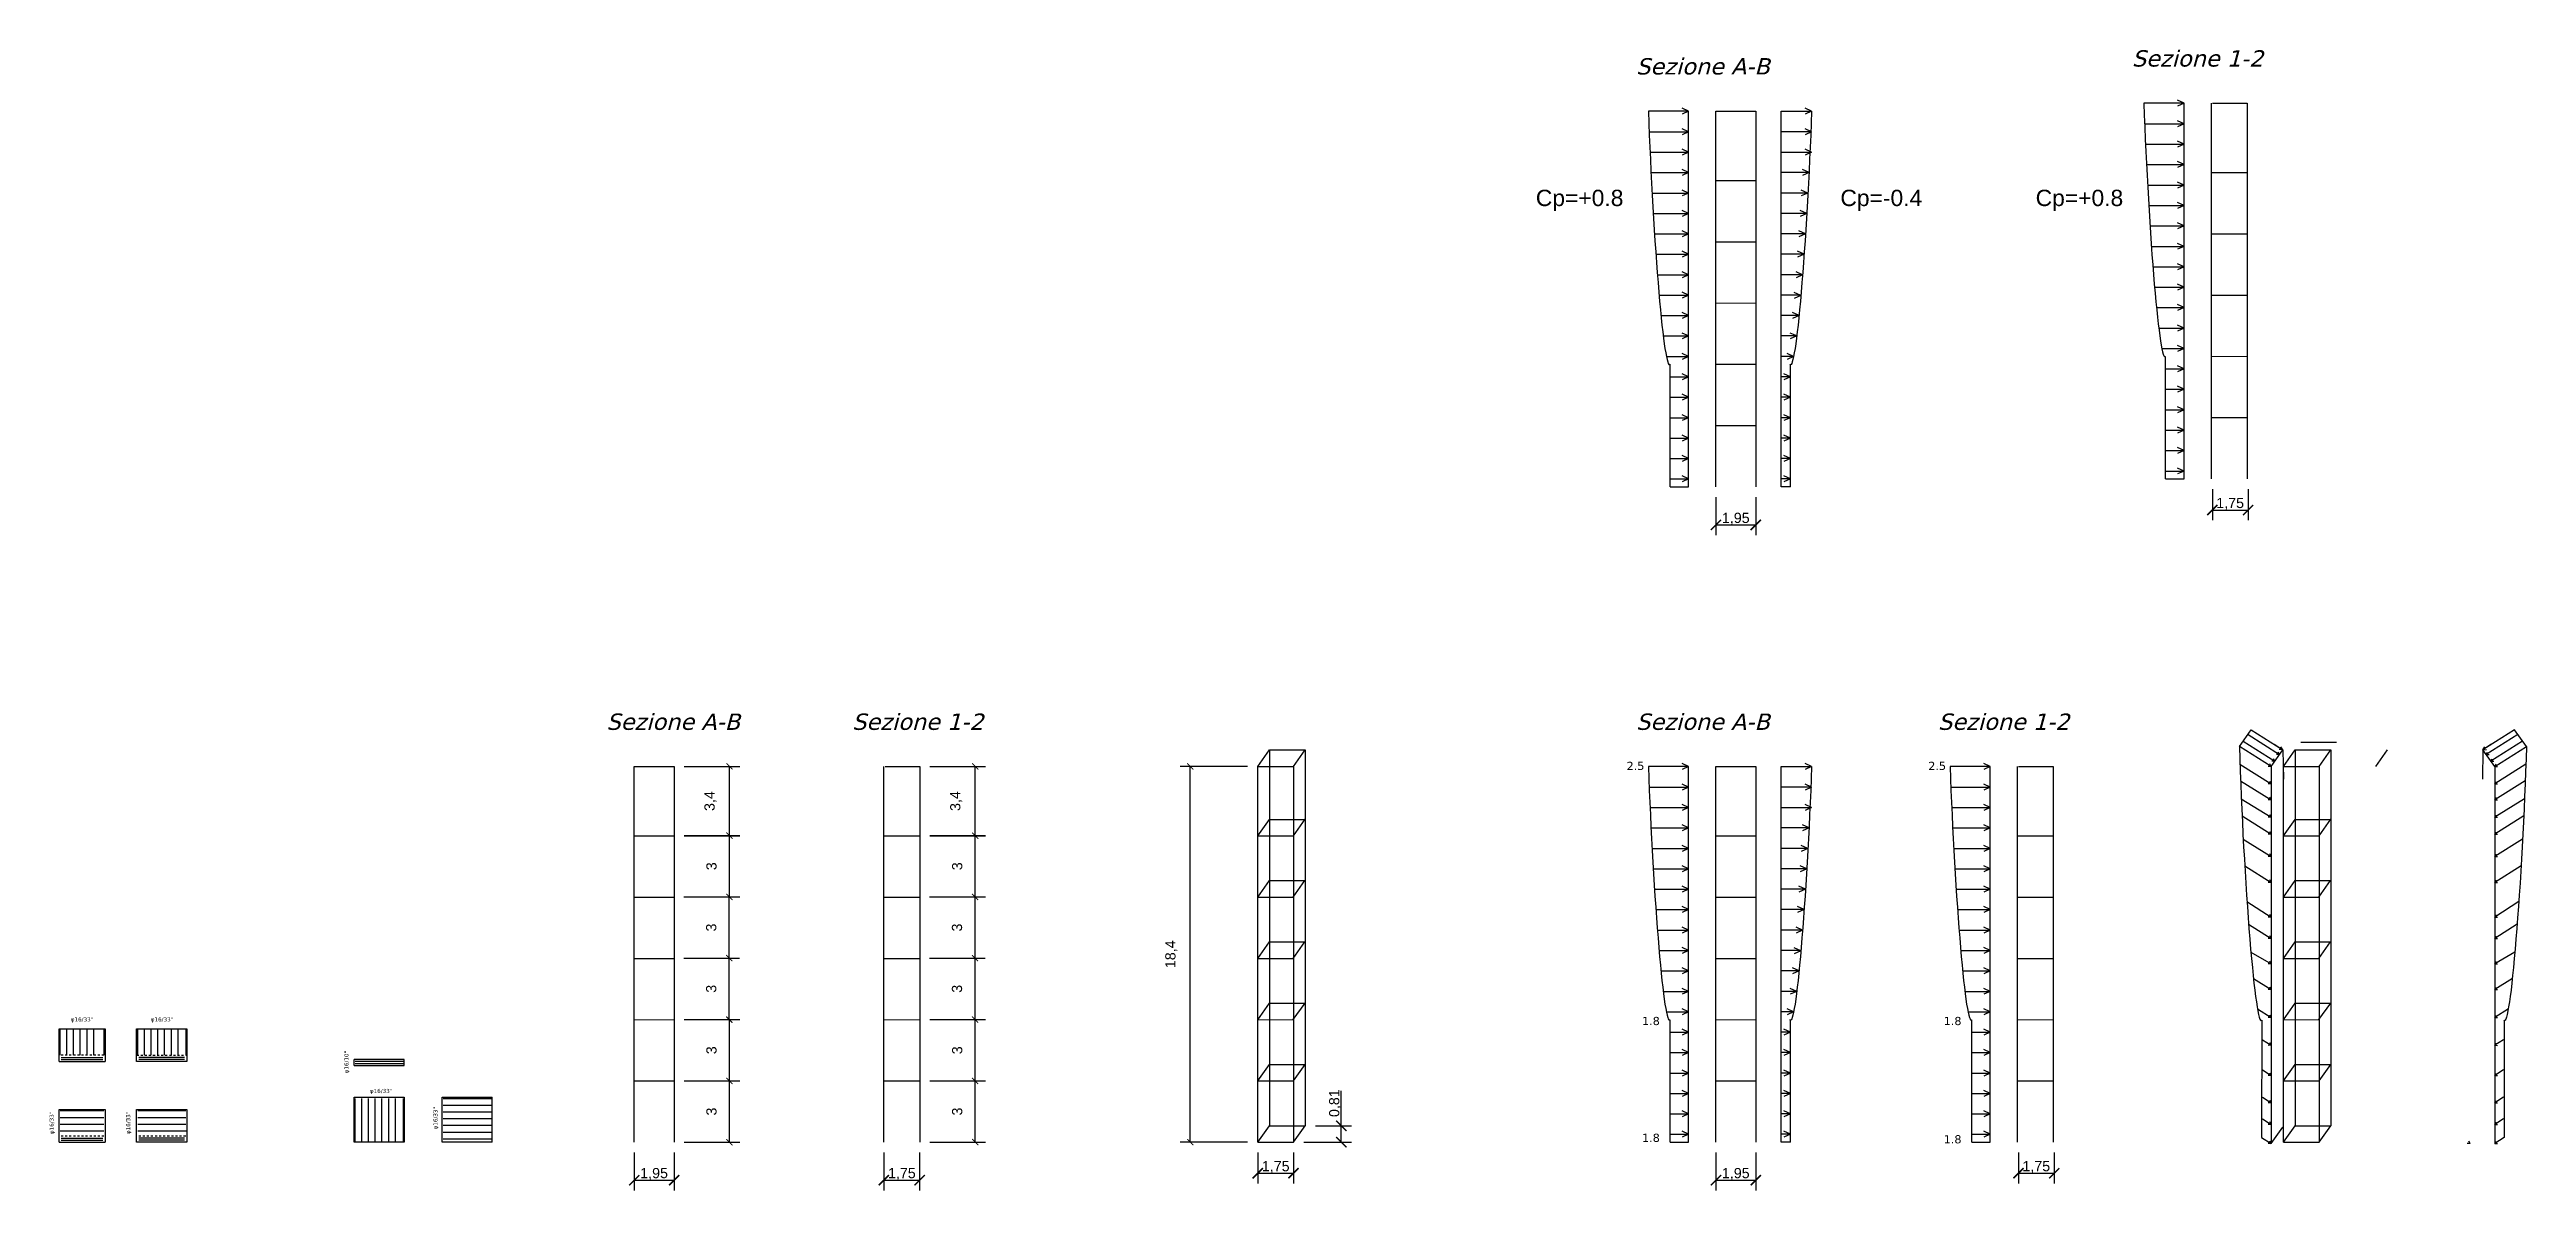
# Model space of a CAD drawing. Header units: millimetres. Extents: x 1316 to 1438, y 1296 to 1352.
import ezdxf

# ---------------------------------------------------------------- set-up
doc = ezdxf.new("R2010")
doc.units = ezdxf.units.MM
doc.linetypes.add('PUNTO', pattern=[6.35, 0, -6.35])
doc.layers.add('fi12', color=7, linetype='Continuous', lineweight=30)
doc.styles.get("Standard").update_dxf_attribs({"font": 'arial.ttf'})
doc.dimstyles.new('ISO-25', dxfattribs={"dimtxt": 2.5, "dimasz": 2.5, "dimexe": 1.25, "dimexo": 0.625, "dimtad": 1, "dimtxsty": 'Standard', "dimcen": 2.5, "dimadec": 0, "dimazin": 0, "dimtfac": 1, "dimtmove": 0, "dimatfit": 3, "dimfxl": 1, "dimarcsym": 0})

msp = doc.modelspace()

# ---------------------------------------------------------------- texts
at = {"lineweight": -2, "attachment_point": 1}
for s, insert, char_height, width in [('{\\fVerdana|b0|i1|c0|p34;Sezione A-B}', (1393.92, 1351.465), 0.8, 6.82084), ('{\\fVerdana|b0|i1|c0|p34;Sezione 1-2}', (1418.188, 1351.853), 0.8, 6.82084), ('Cp=+0.8', (1389.013, 1345.022), 0.8, 3.47246), ('Cp=-0.4', (1403.921, 1345.022), 0.8, 3.47246), ('Cp=+0.8', (1413.479, 1345.022), 0.8, 3.47246), ('{\\fVerdana|b0|i1|c0|p34;Sezione A-B}', (1343.515, 1319.377), 0.8, 6.82084), ('{\\fVerdana|b0|i1|c0|p34;Sezione 1-2}', (1355.544, 1319.377), 0.8, 6.61095), ('{\\fVerdana|b0|i1|c0|p34;Sezione A-B}', (1393.92, 1319.377), 0.8, 6.82084), ('{\\fVerdana|b0|i1|c0|p34;Sezione 1-2}', (1408.698, 1319.377), 0.8, 6.82084), ('{\\fVerdana|b0|i0|c0|p34;2.5}', (1393.455, 1317.014), 0.4, 1.07957), ('{\\fVerdana|b0|i0|c0|p34;2.5}', (1408.222, 1317.014), 0.4, 1.07957), ('{\\fVerdana|b0|i0|c0|p34;1.8}', (1394.21, 1304.523), 0.4, 1.07957), ('{\\fVerdana|b0|i0|c0|p34;1.8}', (1408.977, 1304.523), 0.4, 1.07957), ('{\\fVerdana|b0|i0|c0|p34;1.8}', (1394.21, 1298.804), 0.4, 1.07957), ('{\\fVerdana|b0|i0|c0|p34;1.8}', (1408.977, 1298.732), 0.4, 1.07957)]:
    msp.add_mtext(s, dxfattribs=dict(at, insert=insert, char_height=char_height, width=width))
at = {"lineweight": 100, "char_height": 0.2, "width": 1.58766, "attachment_point": 1}
for insert in [(1317.299, 1304.503), (1321.215, 1304.503), (1331.939, 1300.999)]:
    msp.add_mtext('{\\fVerdana|b0|i0|c0|p34;φ16/33"}', dxfattribs=dict(at, insert=insert))
at = {"lineweight": 100, "char_height": 0.2, "width": 1.58766, "attachment_point": 1, "rotation": 90}
for s, insert in [('{\\fVerdana|b0|i0|c0|p34;φ16/10"}', (1330.689, 1301.761)), ('{\\fVerdana|b0|i0|c0|p34;φ16/33"}', (1316.26, 1298.784)), ('{\\fVerdana|b0|i0|c0|p34;φ16/33"}', (1320.007, 1298.784)), ('{\\fVerdana|b0|i0|c0|p34;φ16/33"}', (1335.046, 1299.018))]:
    msp.add_mtext(s, dxfattribs=dict(at, insert=insert))

# ---------------------------------------------------------------- blocks, each defined once
blk = doc.blocks.new('_ArchTick')
at = {"color": 0, "linetype": 'ByBlock', "lineweight": -2, "const_width": 0.15}
blk.add_lwpolyline([(-0.5, -0.5), (0.5, 0.5)], dxfattribs=at)
blk = doc.blocks.new('*D1')
at = {"color": 0, "lineweight": -2}
for p, q in [((1347.32, 1301.39), (1350.04, 1301.39)), ((1349.54, 1298.39), (1349.54, 1301.39)), ((1347.33, 1298.39), (1350.04, 1298.39))]:
    blk.add_line(p, q, dxfattribs=at)
at = {"layer": 'Defpoints', "color": 0, "lineweight": -2}
for p in [(1346.82, 1301.39), (1349.54, 1301.39), (1346.83, 1298.39)]:
    blk.add_point(p, dxfattribs=at)
at = {"color": 0, "lineweight": -2, "xscale": 0.3, "yscale": 0.3, "zscale": 0.3}
for p, rotation in [((1349.54, 1301.39), 90), ((1349.54, 1298.39), 270)]:
    blk.add_blockref('_ArchTick', p, dxfattribs=dict(at, rotation=rotation))
at = {"color": 0, "insert": (1348.66, 1299.89), "char_height": 0.5, "attachment_point": 5, "rotation": 90}
blk.add_mtext('3', dxfattribs=at)
blk = doc.blocks.new('*D3')
at = {"color": 0, "lineweight": -2}
for p, q in [((1347.32, 1304.39), (1350.04, 1304.39)), ((1349.54, 1301.39), (1349.54, 1304.39)), ((1347.33, 1301.39), (1350.04, 1301.39))]:
    blk.add_line(p, q, dxfattribs=at)
at = {"layer": 'Defpoints', "color": 0, "lineweight": -2}
for p in [(1346.82, 1304.39), (1349.54, 1304.39), (1346.83, 1301.39)]:
    blk.add_point(p, dxfattribs=at)
at = {"color": 0, "lineweight": -2, "xscale": 0.3, "yscale": 0.3, "zscale": 0.3}
for p, rotation in [((1349.54, 1304.39), 90), ((1349.54, 1301.39), 270)]:
    blk.add_blockref('_ArchTick', p, dxfattribs=dict(at, rotation=rotation))
at = {"color": 0, "insert": (1348.66, 1302.89), "char_height": 0.5, "attachment_point": 5, "rotation": 90}
blk.add_mtext('3', dxfattribs=at)
blk = doc.blocks.new('*D5')
at = {"color": 0, "lineweight": -2}
for p, q in [((1347.31, 1307.4), (1350.03, 1307.4)), ((1349.53, 1304.39), (1349.53, 1307.4)), ((1347.32, 1304.39), (1350.03, 1304.39))]:
    blk.add_line(p, q, dxfattribs=at)
at = {"layer": 'Defpoints', "color": 0, "lineweight": -2}
for p in [(1346.81, 1307.4), (1349.53, 1307.4), (1346.82, 1304.39)]:
    blk.add_point(p, dxfattribs=at)
at = {"color": 0, "lineweight": -2, "xscale": 0.3, "yscale": 0.3, "zscale": 0.3}
for p, rotation in [((1349.53, 1307.4), 90), ((1349.53, 1304.39), 270)]:
    blk.add_blockref('_ArchTick', p, dxfattribs=dict(at, rotation=rotation))
at = {"color": 0, "insert": (1348.65, 1305.9), "char_height": 0.5, "attachment_point": 5, "rotation": 90}
blk.add_mtext('3', dxfattribs=at)
blk = doc.blocks.new('*D6')
at = {"color": 0, "lineweight": -2}
for p, q in [((1347.31, 1310.4), (1350.03, 1310.4)), ((1349.53, 1307.4), (1349.53, 1310.4)), ((1347.31, 1307.4), (1350.03, 1307.4))]:
    blk.add_line(p, q, dxfattribs=at)
at = {"layer": 'Defpoints', "color": 0, "lineweight": -2}
for p in [(1346.81, 1310.4), (1349.53, 1310.4), (1346.81, 1307.4)]:
    blk.add_point(p, dxfattribs=at)
at = {"color": 0, "lineweight": -2, "xscale": 0.3, "yscale": 0.3, "zscale": 0.3}
for p, rotation in [((1349.53, 1310.4), 90), ((1349.53, 1307.4), 270)]:
    blk.add_blockref('_ArchTick', p, dxfattribs=dict(at, rotation=rotation))
at = {"color": 0, "insert": (1348.65, 1308.9), "char_height": 0.5, "attachment_point": 5, "rotation": 90}
blk.add_mtext('3', dxfattribs=at)
blk = doc.blocks.new('*D8')
at = {"color": 0, "lineweight": -2}
for p, q in [((1347.32, 1313.4), (1350.04, 1313.4)), ((1349.54, 1310.4), (1349.54, 1313.4)), ((1347.33, 1310.4), (1350.04, 1310.4))]:
    blk.add_line(p, q, dxfattribs=at)
at = {"layer": 'Defpoints', "color": 0, "lineweight": -2}
for p in [(1346.82, 1313.4), (1349.54, 1313.4), (1346.83, 1310.4)]:
    blk.add_point(p, dxfattribs=at)
at = {"color": 0, "lineweight": -2, "xscale": 0.3, "yscale": 0.3, "zscale": 0.3}
for p, rotation in [((1349.54, 1313.4), 90), ((1349.54, 1310.4), 270)]:
    blk.add_blockref('_ArchTick', p, dxfattribs=dict(at, rotation=rotation))
at = {"color": 0, "insert": (1348.66, 1311.9), "char_height": 0.5, "attachment_point": 5, "rotation": 90}
blk.add_mtext('3', dxfattribs=at)
blk = doc.blocks.new('*D11')
at = {"color": 0, "lineweight": -2}
for p, q in [((1347.33, 1316.79), (1350.04, 1316.79)), ((1349.54, 1313.39), (1349.54, 1316.79)), ((1347.33, 1313.39), (1350.04, 1313.39))]:
    blk.add_line(p, q, dxfattribs=at)
at = {"layer": 'Defpoints', "color": 0, "lineweight": -2}
for p in [(1346.83, 1316.79), (1349.54, 1316.79), (1346.83, 1313.39)]:
    blk.add_point(p, dxfattribs=at)
at = {"color": 0, "lineweight": -2, "xscale": 0.3, "yscale": 0.3, "zscale": 0.3}
for p, rotation in [((1349.54, 1316.79), 90), ((1349.54, 1313.39), 270)]:
    blk.add_blockref('_ArchTick', p, dxfattribs=dict(at, rotation=rotation))
at = {"color": 0, "insert": (1348.61, 1315.09), "char_height": 0.5, "attachment_point": 5, "rotation": 90}
blk.add_mtext('3,4', dxfattribs=at)
blk = doc.blocks.new('*D12')
at = {"color": 0, "lineweight": -2}
for p, q in [((1344.88, 1297.89), (1344.88, 1296.03)), ((1346.83, 1297.89), (1346.83, 1296.03)), ((1344.88, 1296.53), (1346.83, 1296.53))]:
    blk.add_line(p, q, dxfattribs=at)
at = {"layer": 'Defpoints', "color": 0, "lineweight": -2}
for p in [(1344.88, 1298.39), (1346.83, 1298.39), (1346.83, 1296.53)]:
    blk.add_point(p, dxfattribs=at)
at = {"color": 0, "lineweight": -2, "xscale": 0.5, "yscale": 0.5, "zscale": 0.5, "rotation": 180}
blk.add_blockref('_ArchTick', (1344.88, 1296.53), dxfattribs=at)
at = {"color": 0, "lineweight": -2, "xscale": 0.5, "yscale": 0.5, "zscale": 0.5}
blk.add_blockref('_ArchTick', (1346.83, 1296.53), dxfattribs=at)
at = {"color": 0, "lineweight": -2, "insert": (1345.85, 1296.83), "char_height": 0.5, "attachment_point": 5}
blk.add_mtext('1,95', dxfattribs=at)
blk = doc.blocks.new('*D17')
at = {"color": 0, "lineweight": -2}
for p, q in [((1359.35, 1301.39), (1362.07, 1301.39)), ((1361.57, 1298.39), (1361.57, 1301.39)), ((1359.35, 1298.39), (1362.07, 1298.39))]:
    blk.add_line(p, q, dxfattribs=at)
at = {"layer": 'Defpoints', "color": 0, "lineweight": -2}
for p in [(1358.85, 1301.39), (1361.57, 1301.39), (1358.85, 1298.39)]:
    blk.add_point(p, dxfattribs=at)
at = {"color": 0, "lineweight": -2, "xscale": 0.3, "yscale": 0.3, "zscale": 0.3}
for p, rotation in [((1361.57, 1301.39), 90), ((1361.57, 1298.39), 270)]:
    blk.add_blockref('_ArchTick', p, dxfattribs=dict(at, rotation=rotation))
at = {"color": 0, "insert": (1360.69, 1299.89), "char_height": 0.5, "attachment_point": 5, "rotation": 90}
blk.add_mtext('3', dxfattribs=at)
blk = doc.blocks.new('*D13')
at = {"color": 0, "lineweight": -2}
for p, q in [((1359.35, 1304.39), (1362.07, 1304.39)), ((1361.57, 1301.39), (1361.57, 1304.39)), ((1359.35, 1301.39), (1362.07, 1301.39))]:
    blk.add_line(p, q, dxfattribs=at)
at = {"layer": 'Defpoints', "color": 0, "lineweight": -2}
for p in [(1358.85, 1304.39), (1361.57, 1304.39), (1358.85, 1301.39)]:
    blk.add_point(p, dxfattribs=at)
at = {"color": 0, "lineweight": -2, "xscale": 0.3, "yscale": 0.3, "zscale": 0.3}
for p, rotation in [((1361.57, 1304.39), 90), ((1361.57, 1301.39), 270)]:
    blk.add_blockref('_ArchTick', p, dxfattribs=dict(at, rotation=rotation))
at = {"color": 0, "insert": (1360.69, 1302.89), "char_height": 0.5, "attachment_point": 5, "rotation": 90}
blk.add_mtext('3', dxfattribs=at)
blk = doc.blocks.new('*D14')
at = {"color": 0, "lineweight": -2}
for p, q in [((1359.34, 1307.4), (1362.06, 1307.4)), ((1361.56, 1304.39), (1361.56, 1307.4)), ((1359.35, 1304.39), (1362.06, 1304.39))]:
    blk.add_line(p, q, dxfattribs=at)
at = {"layer": 'Defpoints', "color": 0, "lineweight": -2}
for p in [(1358.84, 1307.4), (1361.56, 1307.4), (1358.85, 1304.39)]:
    blk.add_point(p, dxfattribs=at)
at = {"color": 0, "lineweight": -2, "xscale": 0.3, "yscale": 0.3, "zscale": 0.3}
for p, rotation in [((1361.56, 1307.4), 90), ((1361.56, 1304.39), 270)]:
    blk.add_blockref('_ArchTick', p, dxfattribs=dict(at, rotation=rotation))
at = {"color": 0, "insert": (1360.68, 1305.9), "char_height": 0.5, "attachment_point": 5, "rotation": 90}
blk.add_mtext('3', dxfattribs=at)
blk = doc.blocks.new('*D15')
at = {"color": 0, "lineweight": -2}
for p, q in [((1359.34, 1310.4), (1362.06, 1310.4)), ((1361.56, 1307.4), (1361.56, 1310.4)), ((1359.34, 1307.4), (1362.06, 1307.4))]:
    blk.add_line(p, q, dxfattribs=at)
at = {"layer": 'Defpoints', "color": 0, "lineweight": -2}
for p in [(1358.84, 1310.4), (1361.56, 1310.4), (1358.84, 1307.4)]:
    blk.add_point(p, dxfattribs=at)
at = {"color": 0, "lineweight": -2, "xscale": 0.3, "yscale": 0.3, "zscale": 0.3}
for p, rotation in [((1361.56, 1310.4), 90), ((1361.56, 1307.4), 270)]:
    blk.add_blockref('_ArchTick', p, dxfattribs=dict(at, rotation=rotation))
at = {"color": 0, "insert": (1360.68, 1308.9), "char_height": 0.5, "attachment_point": 5, "rotation": 90}
blk.add_mtext('3', dxfattribs=at)
blk = doc.blocks.new('*D16')
at = {"color": 0, "lineweight": -2}
for p, q in [((1359.35, 1313.4), (1362.07, 1313.4)), ((1361.57, 1310.4), (1361.57, 1313.4)), ((1359.35, 1310.4), (1362.07, 1310.4))]:
    blk.add_line(p, q, dxfattribs=at)
at = {"layer": 'Defpoints', "color": 0, "lineweight": -2}
for p in [(1358.85, 1313.4), (1361.57, 1313.4), (1358.85, 1310.4)]:
    blk.add_point(p, dxfattribs=at)
at = {"color": 0, "lineweight": -2, "xscale": 0.3, "yscale": 0.3, "zscale": 0.3}
for p, rotation in [((1361.57, 1313.4), 90), ((1361.57, 1310.4), 270)]:
    blk.add_blockref('_ArchTick', p, dxfattribs=dict(at, rotation=rotation))
at = {"color": 0, "insert": (1360.69, 1311.9), "char_height": 0.5, "attachment_point": 5, "rotation": 90}
blk.add_mtext('3', dxfattribs=at)
blk = doc.blocks.new('*D19')
at = {"color": 0, "lineweight": -2}
for p, q in [((1359.35, 1316.79), (1362.07, 1316.79)), ((1361.57, 1313.39), (1361.57, 1316.79)), ((1359.35, 1313.39), (1362.07, 1313.39))]:
    blk.add_line(p, q, dxfattribs=at)
at = {"layer": 'Defpoints', "color": 0, "lineweight": -2}
for p in [(1358.85, 1316.79), (1361.57, 1316.79), (1358.85, 1313.39)]:
    blk.add_point(p, dxfattribs=at)
at = {"color": 0, "lineweight": -2, "xscale": 0.3, "yscale": 0.3, "zscale": 0.3}
for p, rotation in [((1361.57, 1316.79), 90), ((1361.57, 1313.39), 270)]:
    blk.add_blockref('_ArchTick', p, dxfattribs=dict(at, rotation=rotation))
at = {"color": 0, "insert": (1360.64, 1315.09), "char_height": 0.5, "attachment_point": 5, "rotation": 90}
blk.add_mtext('3,4', dxfattribs=at)
blk = doc.blocks.new('*D18')
at = {"color": 0, "lineweight": -2}
for p, q in [((1357.1, 1297.89), (1357.1, 1296.03)), ((1358.85, 1297.89), (1358.85, 1296.03)), ((1357.1, 1296.53), (1358.85, 1296.53))]:
    blk.add_line(p, q, dxfattribs=at)
at = {"layer": 'Defpoints', "color": 0, "lineweight": -2}
for p in [(1357.1, 1298.39), (1358.85, 1298.39), (1358.85, 1296.53)]:
    blk.add_point(p, dxfattribs=at)
at = {"color": 0, "lineweight": -2, "xscale": 0.5, "yscale": 0.5, "zscale": 0.5, "rotation": 180}
blk.add_blockref('_ArchTick', (1357.1, 1296.53), dxfattribs=at)
at = {"color": 0, "lineweight": -2, "xscale": 0.5, "yscale": 0.5, "zscale": 0.5}
blk.add_blockref('_ArchTick', (1358.85, 1296.53), dxfattribs=at)
at = {"color": 0, "lineweight": -2, "insert": (1357.98, 1296.83), "char_height": 0.5, "attachment_point": 5}
blk.add_mtext('1,75', dxfattribs=at)
blk = doc.blocks.new('*D21')
at = {"color": 0, "lineweight": -2}
for p, q in [((1374.9, 1316.79), (1371.6, 1316.79)), ((1372.1, 1298.39), (1372.1, 1316.79)), ((1374.9, 1298.39), (1371.6, 1298.39))]:
    blk.add_line(p, q, dxfattribs=at)
at = {"layer": 'Defpoints', "color": 0, "lineweight": -2}
for p in [(1372.1, 1316.79), (1375.4, 1316.79), (1375.4, 1298.39)]:
    blk.add_point(p, dxfattribs=at)
at = {"color": 0, "lineweight": -2, "xscale": 0.3, "yscale": 0.3, "zscale": 0.3}
for p, rotation in [((1372.1, 1316.79), 90), ((1372.1, 1298.39), 270)]:
    blk.add_blockref('_ArchTick', p, dxfattribs=dict(at, rotation=rotation))
at = {"color": 0, "insert": (1371.17, 1307.59), "char_height": 0.5, "attachment_point": 5, "rotation": 90}
blk.add_mtext('18,4', dxfattribs=at)
blk = doc.blocks.new('*D22')
at = {"color": 0, "lineweight": -2}
for p, q in [((1379.49, 1299.19), (1379.49, 1300.9)), ((1378.23, 1299.19), (1379.99, 1299.19)), ((1379.49, 1298.39), (1379.49, 1299.19)), ((1377.65, 1298.39), (1379.99, 1298.39))]:
    blk.add_line(p, q, dxfattribs=at)
at = {"layer": 'Defpoints', "color": 0, "lineweight": -2}
for p in [(1377.73, 1299.19), (1379.49, 1299.19), (1377.15, 1298.39)]:
    blk.add_point(p, dxfattribs=at)
at = {"color": 0, "lineweight": -2, "xscale": 0.5, "yscale": 0.5, "zscale": 0.5}
for p, rotation in [((1379.49, 1299.19), 90), ((1379.49, 1298.39), 270)]:
    blk.add_blockref('_ArchTick', p, dxfattribs=dict(at, rotation=rotation))
at = {"color": 0, "lineweight": -2, "insert": (1379.19, 1300.3), "char_height": 0.5, "attachment_point": 5, "rotation": 90}
blk.add_mtext('0,81', dxfattribs=at)
blk = doc.blocks.new('*D23')
at = {"color": 0, "lineweight": -2}
for p, q in [((1375.4, 1297.89), (1375.4, 1296.37)), ((1377.15, 1297.89), (1377.15, 1296.37)), ((1375.4, 1296.87), (1377.15, 1296.87))]:
    blk.add_line(p, q, dxfattribs=at)
at = {"layer": 'Defpoints', "color": 0, "lineweight": -2}
for p in [(1375.4, 1298.39), (1377.15, 1298.39), (1377.15, 1296.87)]:
    blk.add_point(p, dxfattribs=at)
at = {"color": 0, "lineweight": -2, "xscale": 0.5, "yscale": 0.5, "zscale": 0.5, "rotation": 180}
blk.add_blockref('_ArchTick', (1375.4, 1296.87), dxfattribs=at)
at = {"color": 0, "lineweight": -2, "xscale": 0.5, "yscale": 0.5, "zscale": 0.5}
blk.add_blockref('_ArchTick', (1377.15, 1296.87), dxfattribs=at)
at = {"color": 0, "lineweight": -2, "insert": (1376.28, 1297.17), "char_height": 0.5, "attachment_point": 5}
blk.add_mtext('1,75', dxfattribs=at)
blk = doc.blocks.new('*D24')
at = {"color": 0, "lineweight": -2}
for p, q in [((1397.83, 1297.89), (1397.83, 1296.03)), ((1399.78, 1297.89), (1399.78, 1296.03)), ((1397.83, 1296.53), (1399.78, 1296.53))]:
    blk.add_line(p, q, dxfattribs=at)
at = {"layer": 'Defpoints', "color": 0, "lineweight": -2}
for p in [(1397.83, 1298.39), (1399.78, 1298.39), (1399.78, 1296.53)]:
    blk.add_point(p, dxfattribs=at)
at = {"color": 0, "lineweight": -2, "xscale": 0.5, "yscale": 0.5, "zscale": 0.5, "rotation": 180}
blk.add_blockref('_ArchTick', (1397.83, 1296.53), dxfattribs=at)
at = {"color": 0, "lineweight": -2, "xscale": 0.5, "yscale": 0.5, "zscale": 0.5}
blk.add_blockref('_ArchTick', (1399.78, 1296.53), dxfattribs=at)
at = {"color": 0, "lineweight": -2, "insert": (1398.8, 1296.83), "char_height": 0.5, "attachment_point": 5}
blk.add_mtext('1,95', dxfattribs=at)
blk = doc.blocks.new('*D25')
at = {"color": 0, "lineweight": -2}
for p, q in [((1412.64, 1297.89), (1412.64, 1296.37)), ((1414.39, 1297.89), (1414.39, 1296.37)), ((1412.64, 1296.87), (1414.39, 1296.87))]:
    blk.add_line(p, q, dxfattribs=at)
at = {"layer": 'Defpoints', "color": 0, "lineweight": -2}
for p in [(1412.64, 1298.39), (1414.39, 1298.39), (1414.39, 1296.87)]:
    blk.add_point(p, dxfattribs=at)
at = {"color": 0, "lineweight": -2, "xscale": 0.5, "yscale": 0.5, "zscale": 0.5, "rotation": 180}
blk.add_blockref('_ArchTick', (1412.64, 1296.87), dxfattribs=at)
at = {"color": 0, "lineweight": -2, "xscale": 0.5, "yscale": 0.5, "zscale": 0.5}
blk.add_blockref('_ArchTick', (1414.39, 1296.87), dxfattribs=at)
at = {"color": 0, "lineweight": -2, "insert": (1413.51, 1297.17), "char_height": 0.5, "attachment_point": 5}
blk.add_mtext('1,75', dxfattribs=at)
blk = doc.blocks.new('*D26')
at = {"color": 0, "lineweight": -2}
for p, q in [((1397.83, 1329.97), (1397.83, 1328.11)), ((1399.78, 1329.97), (1399.78, 1328.11)), ((1397.83, 1328.61), (1399.78, 1328.61))]:
    blk.add_line(p, q, dxfattribs=at)
at = {"layer": 'Defpoints', "color": 0, "lineweight": -2}
for p in [(1397.83, 1330.47), (1399.78, 1330.47), (1399.78, 1328.61)]:
    blk.add_point(p, dxfattribs=at)
at = {"color": 0, "lineweight": -2, "xscale": 0.5, "yscale": 0.5, "zscale": 0.5, "rotation": 180}
blk.add_blockref('_ArchTick', (1397.83, 1328.61), dxfattribs=at)
at = {"color": 0, "lineweight": -2, "xscale": 0.5, "yscale": 0.5, "zscale": 0.5}
blk.add_blockref('_ArchTick', (1399.78, 1328.61), dxfattribs=at)
at = {"color": 0, "lineweight": -2, "insert": (1398.8, 1328.91), "char_height": 0.5, "attachment_point": 5}
blk.add_mtext('1,95', dxfattribs=at)
blk = doc.blocks.new('*D28')
at = {"color": 0, "lineweight": -2}
for p, q in [((1422.13, 1330.36), (1422.13, 1328.84)), ((1423.88, 1330.36), (1423.88, 1328.84)), ((1422.13, 1329.34), (1423.88, 1329.34))]:
    blk.add_line(p, q, dxfattribs=at)
at = {"layer": 'Defpoints', "color": 0, "lineweight": -2}
for p in [(1422.13, 1330.86), (1423.88, 1330.86), (1423.88, 1329.34)]:
    blk.add_point(p, dxfattribs=at)
at = {"color": 0, "lineweight": -2, "xscale": 0.5, "yscale": 0.5, "zscale": 0.5, "rotation": 180}
blk.add_blockref('_ArchTick', (1422.13, 1329.34), dxfattribs=at)
at = {"color": 0, "lineweight": -2, "xscale": 0.5, "yscale": 0.5, "zscale": 0.5}
blk.add_blockref('_ArchTick', (1423.88, 1329.34), dxfattribs=at)
at = {"color": 0, "lineweight": -2, "insert": (1423, 1329.64), "char_height": 0.5, "attachment_point": 5}
blk.add_mtext('1,75', dxfattribs=at)

# ---------------------------------------------------------------- dimensions: what is measured, and where the dimension line sits
at = {"lineweight": -2}
for base, p1, p2, picture, middle in [((1399.777, 1328.613), (1397.827, 1330.474), (1399.777, 1330.474), '*D26', (1398.802, 1328.914)), ((1423.876, 1329.344), (1422.126, 1330.862), (1423.876, 1330.862), '*D28', (1423.001, 1329.644)), ((1346.825, 1296.525), (1344.875, 1298.386), (1346.825, 1298.386), '*D12', (1345.85, 1296.826)), ((1358.854, 1296.525), (1357.104, 1298.386), (1358.854, 1298.386), '*D18', (1357.979, 1296.826)), ((1377.151, 1296.868), (1375.401, 1298.386), (1377.151, 1298.386), '*D23', (1376.276, 1297.168)), ((1399.777, 1296.525), (1397.827, 1298.386), (1399.777, 1298.386), '*D24', (1398.802, 1296.826)), ((1414.386, 1296.868), (1412.636, 1298.386), (1414.386, 1298.386), '*D25', (1413.511, 1297.168))]:
    dim = msp.add_linear_dim(base=base, p1=p1, p2=p2, dimstyle='ISO-25', override={"dimtxt": 0.5, "dimasz": 0.5, "dimexe": 0.5, "dimexo": 0.5, "dimgap": 0, "dimblk1": 'ArchTick', "dimblk2": 'ArchTick', "dimsah": 1}, dxfattribs=at)
    dim.commit()
    dim.dimension.update_dxf_attribs({"geometry": picture, "text_midpoint": middle})
for base, p1, p2, picture, middle in [((1349.54, 1316.786), (1346.825, 1313.39), (1346.825, 1316.786), '*D11', (1348.615, 1315.088)), ((1361.57, 1316.786), (1358.854, 1313.39), (1358.854, 1316.786), '*D19', (1360.644, 1315.088)), ((1372.097, 1316.786), (1375.401, 1298.386), (1375.401, 1316.786), '*D21', (1371.172, 1307.586)), ((1349.54, 1313.404), (1346.825, 1310.401), (1346.82, 1313.404), '*D8', (1348.66, 1311.903)), ((1361.57, 1313.404), (1358.854, 1310.401), (1358.849, 1313.404), '*D16', (1360.689, 1311.903)), ((1349.529, 1310.401), (1346.814, 1307.397), (1346.809, 1310.401), '*D6', (1348.649, 1308.899)), ((1361.558, 1310.401), (1358.843, 1307.397), (1358.838, 1310.401), '*D15', (1360.678, 1308.899)), ((1349.535, 1307.397), (1346.82, 1304.394), (1346.814, 1307.397), '*D5', (1348.654, 1305.895)), ((1361.564, 1307.397), (1358.849, 1304.394), (1358.843, 1307.397), '*D14', (1360.684, 1305.895)), ((1349.54, 1304.394), (1346.825, 1301.39), (1346.82, 1304.394), '*D3', (1348.66, 1302.892)), ((1361.57, 1304.394), (1358.854, 1301.39), (1358.849, 1304.394), '*D13', (1360.689, 1302.892)), ((1349.54, 1301.39), (1346.825, 1298.386), (1346.82, 1301.39), '*D1', (1348.66, 1299.888)), ((1361.57, 1301.39), (1358.854, 1298.386), (1358.849, 1301.39), '*D17', (1360.689, 1299.888))]:
    dim = msp.add_linear_dim(base=base, p1=p1, p2=p2, angle=90, dimstyle='ISO-25', override={"dimtxt": 0.5, "dimasz": 0.3, "dimexe": 0.5, "dimexo": 0.5, "dimblk1": 'ArchTick', "dimblk2": 'ArchTick', "dimsah": 1})
    dim.commit()
    dim.dimension.update_dxf_attribs({"geometry": picture, "text_midpoint": middle})
dim = msp.add_linear_dim(base=(1379.489, 1299.195), p1=(1377.151, 1298.386), p2=(1377.726, 1299.195), angle=90, dimstyle='ISO-25', override={"dimtxt": 0.5, "dimasz": 0.5, "dimexe": 0.5, "dimexo": 0.5, "dimgap": 0, "dimblk1": 'ArchTick', "dimblk2": 'ArchTick', "dimsah": 1}, dxfattribs=at)
dim.commit()
dim.dimension.update_dxf_attribs({"geometry": '*D22', "text_midpoint": (1379.188, 1300.296)})

# ---------------------------------------------------------------- linework, layer by layer
at = {"lineweight": -2}
for p, q in [((1396.494, 1348.874), (1394.521, 1348.874)), ((1396.494, 1348.874), (1396.17, 1349.02)), ((1396.494, 1348.874), (1396.17, 1348.728)), ((1396.494, 1330.474), (1396.494, 1348.874)), ((1401.026, 1330.474), (1401.026, 1348.874)), ((1401.026, 1348.874), (1402.514, 1348.874)), ((1402.514, 1348.874), (1402.191, 1349.02)), ((1402.514, 1348.874), (1402.191, 1348.728)), ((1420.751, 1349.262), (1418.778, 1349.262)), ((1420.751, 1349.262), (1420.427, 1349.408)), ((1420.751, 1349.262), (1420.427, 1349.116)), ((1420.751, 1348.251), (1420.427, 1348.397)), ((1420.751, 1330.862), (1420.751, 1349.262)), ((1394.56, 1347.862), (1396.494, 1347.862)), ((1396.494, 1347.862), (1396.17, 1348.008)), ((1396.494, 1347.862), (1396.17, 1347.716)), ((1402.476, 1347.862), (1401.026, 1347.862)), ((1402.514, 1347.862), (1402.191, 1348.008)), ((1402.514, 1347.862), (1402.191, 1347.716)), ((1418.816, 1348.251), (1420.751, 1348.251)), ((1418.859, 1347.251), (1420.751, 1347.251)), ((1420.751, 1348.251), (1420.427, 1348.105)), ((1420.751, 1347.251), (1420.427, 1347.397)), ((1420.751, 1347.251), (1420.427, 1347.105)), ((1394.603, 1346.862), (1396.494, 1346.862)), ((1394.65, 1345.862), (1396.494, 1345.862)), ((1396.494, 1346.862), (1396.17, 1347.008)), ((1396.494, 1346.862), (1396.17, 1346.716)), ((1396.494, 1345.862), (1396.17, 1346.008)), ((1396.494, 1345.862), (1396.17, 1345.716)), ((1401.026, 1346.862), (1402.514, 1346.862)), ((1402.385, 1345.862), (1401.026, 1345.862)), ((1402.385, 1345.862), (1402.062, 1346.008)), ((1402.385, 1345.862), (1402.062, 1345.716)), ((1402.514, 1346.862), (1402.191, 1347.008)), ((1402.514, 1346.862), (1402.191, 1346.716)), ((1418.907, 1346.251), (1420.751, 1346.251)), ((1420.751, 1346.251), (1420.427, 1346.397)), ((1420.751, 1346.251), (1420.427, 1346.105)), ((1394.702, 1344.862), (1396.494, 1344.862)), ((1396.494, 1344.862), (1396.17, 1345.008)), ((1396.494, 1344.862), (1396.17, 1344.716)), ((1402.333, 1344.862), (1401.026, 1344.862)), ((1402.333, 1344.862), (1402.009, 1345.008)), ((1402.333, 1344.862), (1402.009, 1344.716)), ((1418.959, 1345.251), (1420.751, 1345.251)), ((1420.751, 1345.251), (1420.427, 1345.397)), ((1420.751, 1345.251), (1420.427, 1345.105)), ((1396.494, 1343.862), (1396.17, 1344.008)), ((1396.494, 1343.862), (1396.17, 1343.716)), ((1402.276, 1343.862), (1401.953, 1344.008)), ((1402.276, 1343.862), (1401.953, 1343.716)), ((1420.751, 1344.251), (1420.427, 1344.397)), ((1420.751, 1344.251), (1420.427, 1344.105)), ((1396.494, 1342.862), (1396.17, 1343.008)), ((1396.494, 1342.862), (1396.17, 1342.716)), ((1402.214, 1342.862), (1401.891, 1343.008)), ((1402.214, 1342.862), (1401.891, 1342.716)), ((1420.751, 1343.251), (1420.427, 1343.397)), ((1420.751, 1343.251), (1420.427, 1343.105)), ((1420.751, 1342.251), (1420.427, 1342.397)), ((1420.751, 1342.251), (1420.427, 1342.105)), ((1396.494, 1341.862), (1396.17, 1342.008)), ((1396.494, 1341.862), (1396.17, 1341.716)), ((1402.147, 1341.862), (1401.823, 1342.008)), ((1402.147, 1341.862), (1401.823, 1341.716)), ((1419.219, 1341.251), (1420.751, 1341.251)), ((1420.751, 1341.251), (1420.427, 1341.397)), ((1420.751, 1341.251), (1420.427, 1341.105)), ((1394.963, 1340.862), (1396.494, 1340.862)), ((1395.045, 1339.862), (1396.494, 1339.862)), ((1396.494, 1340.862), (1396.17, 1341.008)), ((1396.494, 1340.862), (1396.17, 1340.716)), ((1396.494, 1339.862), (1396.17, 1340.008)), ((1396.494, 1339.862), (1396.17, 1339.716)), ((1402.073, 1340.862), (1401.026, 1340.862)), ((1401.99, 1339.862), (1401.026, 1339.862)), ((1401.988, 1339.841), (1401.665, 1339.987)), ((1401.988, 1339.841), (1401.665, 1339.695)), ((1402.073, 1340.862), (1401.749, 1341.008)), ((1402.073, 1340.862), (1401.749, 1340.716)), ((1419.302, 1340.251), (1420.751, 1340.251)), ((1420.751, 1340.251), (1420.427, 1340.397)), ((1420.751, 1340.251), (1420.427, 1340.105)), ((1395.138, 1338.862), (1396.494, 1338.862)), ((1396.494, 1338.862), (1396.17, 1339.008)), ((1396.494, 1338.862), (1396.17, 1338.716)), ((1401.897, 1338.862), (1401.026, 1338.862)), ((1401.897, 1338.862), (1401.573, 1339.008)), ((1401.897, 1338.862), (1401.573, 1338.716)), ((1419.395, 1339.251), (1420.751, 1339.251)), ((1420.751, 1339.251), (1420.427, 1339.397)), ((1420.751, 1339.251), (1420.427, 1339.105)), ((1395.249, 1337.862), (1396.494, 1337.862)), ((1396.494, 1337.862), (1396.17, 1338.008)), ((1396.494, 1337.862), (1396.17, 1337.716)), ((1401.786, 1337.862), (1401.026, 1337.862)), ((1401.786, 1337.862), (1401.463, 1338.008)), ((1401.786, 1337.862), (1401.463, 1337.716)), ((1419.506, 1338.251), (1420.751, 1338.251)), ((1420.751, 1338.251), (1420.427, 1338.397)), ((1420.751, 1338.251), (1420.427, 1338.105)), ((1420.751, 1337.251), (1420.427, 1337.397)), ((1395.401, 1336.862), (1396.494, 1336.862)), ((1395.582, 1330.474), (1395.582, 1336.474)), ((1396.494, 1336.862), (1396.17, 1337.008)), ((1396.494, 1336.862), (1396.17, 1336.716)), ((1401.634, 1336.862), (1401.026, 1336.862)), ((1401.634, 1336.862), (1401.311, 1337.008)), ((1401.634, 1336.862), (1401.311, 1336.716)), ((1401.483, 1330.474), (1401.483, 1336.474)), ((1419.658, 1337.251), (1420.751, 1337.251)), ((1419.839, 1330.862), (1419.839, 1336.863)), ((1419.839, 1336.251), (1420.751, 1336.251)), ((1420.751, 1337.251), (1420.427, 1337.105)), ((1420.751, 1336.251), (1420.427, 1336.397)), ((1420.751, 1336.251), (1420.427, 1336.105)), ((1395.582, 1335.862), (1396.494, 1335.862)), ((1396.494, 1335.862), (1396.17, 1336.008)), ((1396.494, 1335.862), (1396.17, 1335.716)), ((1396.494, 1334.862), (1396.17, 1335.008)), ((1401.483, 1335.862), (1401.026, 1335.862)), ((1401.483, 1335.862), (1401.159, 1336.008)), ((1401.483, 1335.862), (1401.159, 1335.716)), ((1401.483, 1334.862), (1401.159, 1335.008)), ((1419.839, 1335.251), (1420.751, 1335.251)), ((1420.751, 1335.251), (1420.427, 1335.397)), ((1420.751, 1335.251), (1420.427, 1335.105)), ((1395.582, 1334.862), (1396.494, 1334.862)), ((1395.582, 1333.862), (1396.494, 1333.862)), ((1396.494, 1334.862), (1396.17, 1334.716)), ((1396.494, 1333.862), (1396.17, 1334.008)), ((1396.494, 1333.862), (1396.17, 1333.716)), ((1401.483, 1334.862), (1401.026, 1334.862)), ((1401.483, 1333.862), (1401.026, 1333.862)), ((1401.483, 1334.862), (1401.159, 1334.716)), ((1401.483, 1333.862), (1401.159, 1334.008)), ((1401.483, 1333.862), (1401.159, 1333.716)), ((1419.839, 1334.251), (1420.751, 1334.251)), ((1420.751, 1334.251), (1420.427, 1334.397)), ((1420.751, 1334.251), (1420.427, 1334.105)), ((1395.582, 1332.862), (1396.494, 1332.862)), ((1396.494, 1332.862), (1396.17, 1333.008)), ((1396.494, 1332.862), (1396.17, 1332.716)), ((1401.483, 1332.862), (1401.026, 1332.862)), ((1401.483, 1332.862), (1401.159, 1333.008)), ((1401.483, 1332.862), (1401.159, 1332.716)), ((1419.839, 1333.251), (1420.751, 1333.251)), ((1420.751, 1333.251), (1420.427, 1333.397)), ((1420.751, 1333.251), (1420.427, 1333.105)), ((1395.582, 1331.862), (1396.494, 1331.862)), ((1396.494, 1331.862), (1396.17, 1332.008)), ((1396.494, 1331.862), (1396.17, 1331.716)), ((1401.483, 1331.862), (1401.026, 1331.862)), ((1401.483, 1331.862), (1401.159, 1332.008)), ((1401.483, 1331.862), (1401.159, 1331.716)), ((1419.839, 1332.251), (1420.751, 1332.251)), ((1420.751, 1332.251), (1420.427, 1332.397)), ((1420.751, 1332.251), (1420.427, 1332.105)), ((1420.751, 1331.251), (1420.427, 1331.397)), ((1395.582, 1330.862), (1396.494, 1330.862)), ((1395.582, 1330.474), (1396.494, 1330.474)), ((1396.494, 1330.862), (1396.17, 1331.008)), ((1396.494, 1330.862), (1396.17, 1330.716)), ((1401.483, 1330.862), (1401.026, 1330.862)), ((1401.483, 1330.474), (1401.026, 1330.474)), ((1401.483, 1330.862), (1401.159, 1331.008)), ((1401.483, 1330.862), (1401.159, 1330.716)), ((1419.839, 1331.251), (1420.751, 1331.251)), ((1419.839, 1330.862), (1420.751, 1330.862)), ((1420.751, 1331.251), (1420.427, 1331.105)), ((1423.451, 1317.76), (1424.031, 1318.575)), ((1423.637, 1318.022), (1425.19, 1317.043)), ((1423.876, 1318.358), (1425.42, 1317.366)), ((1424.03, 1318.574), (1425.582, 1317.594)), ((1426.455, 1317.976), (1428.205, 1317.976)), ((1436.926, 1318.574), (1435.374, 1317.594)), ((1437.08, 1318.358), (1435.536, 1317.366)), ((1437.319, 1318.022), (1435.766, 1317.043)), ((1437.505, 1317.76), (1436.925, 1318.575)), ((1396.494, 1316.786), (1394.521, 1316.786)), ((1396.494, 1316.786), (1396.17, 1316.932)), ((1396.494, 1316.786), (1396.17, 1316.641)), ((1396.494, 1298.386), (1396.494, 1316.786)), ((1401.026, 1298.386), (1401.026, 1316.786)), ((1401.026, 1316.786), (1402.514, 1316.786)), ((1402.514, 1316.786), (1402.191, 1316.932)), ((1402.514, 1316.786), (1402.191, 1316.641)), ((1411.261, 1316.786), (1409.288, 1316.786)), ((1411.261, 1316.786), (1410.937, 1316.932)), ((1411.261, 1316.786), (1410.937, 1316.641)), ((1411.261, 1298.386), (1411.261, 1316.786)), ((1425.008, 1316.786), (1423.451, 1317.76)), ((1423.48, 1316.895), (1425.008, 1315.93)), ((1425.008, 1316.786), (1424.861, 1316.784)), ((1425.008, 1316.786), (1424.942, 1316.906)), ((1425.008, 1316.786), (1425.583, 1317.595)), ((1425.008, 1316.786), (1425.008, 1298.325)), ((1425.19, 1317.043), (1425.044, 1317.04)), ((1425.19, 1317.043), (1425.124, 1317.162)), ((1425.42, 1317.366), (1425.274, 1317.364)), ((1425.42, 1317.366), (1425.354, 1317.486)), ((1425.582, 1317.594), (1425.407, 1317.622)), ((1425.582, 1317.594), (1425.487, 1317.744)), ((1425.583, 1317.595), (1425.609, 1316.169)), ((1435.373, 1317.595), (1435.347, 1316.169)), ((1435.949, 1316.786), (1435.373, 1317.595)), ((1435.374, 1317.594), (1435.469, 1317.744)), ((1435.374, 1317.594), (1435.549, 1317.622)), ((1435.536, 1317.366), (1435.602, 1317.486)), ((1435.536, 1317.366), (1435.682, 1317.364)), ((1435.766, 1317.043), (1435.832, 1317.162)), ((1435.766, 1317.043), (1435.912, 1317.04)), ((1435.949, 1316.786), (1437.505, 1317.76)), ((1435.949, 1316.786), (1436.015, 1316.906)), ((1437.477, 1316.895), (1435.949, 1315.93)), ((1435.949, 1316.786), (1435.949, 1298.325)), ((1435.949, 1316.786), (1436.095, 1316.784)), ((1394.56, 1315.775), (1396.494, 1315.775)), ((1396.494, 1315.775), (1396.17, 1315.921)), ((1396.494, 1315.775), (1396.17, 1315.629)), ((1402.476, 1315.775), (1401.026, 1315.775)), ((1402.514, 1315.775), (1402.191, 1315.921)), ((1402.514, 1315.775), (1402.191, 1315.629)), ((1409.327, 1315.775), (1411.261, 1315.775)), ((1411.261, 1315.775), (1410.937, 1315.921)), ((1411.261, 1315.775), (1410.937, 1315.629)), ((1423.51, 1316.077), (1425.008, 1315.155)), ((1425.008, 1315.93), (1424.861, 1315.928)), ((1425.008, 1315.93), (1424.942, 1316.05)), ((1437.446, 1316.077), (1435.949, 1315.155)), ((1435.949, 1315.93), (1436.015, 1316.05)), ((1435.949, 1315.93), (1436.095, 1315.928)), ((1394.603, 1314.775), (1396.494, 1314.775)), ((1396.494, 1314.775), (1396.17, 1314.921)), ((1396.494, 1314.775), (1396.17, 1314.629)), ((1401.026, 1314.775), (1402.514, 1314.775)), ((1402.514, 1314.775), (1402.191, 1314.921)), ((1402.514, 1314.775), (1402.191, 1314.629)), ((1409.37, 1314.775), (1411.261, 1314.775)), ((1411.261, 1314.775), (1410.937, 1314.921)), ((1411.261, 1314.775), (1410.937, 1314.629)), ((1423.547, 1315.194), (1425.008, 1314.298)), ((1423.584, 1314.367), (1425.008, 1313.469)), ((1425.008, 1315.155), (1424.861, 1315.152)), ((1425.008, 1315.155), (1424.942, 1315.274)), ((1425.008, 1314.298), (1424.942, 1314.418)), ((1435.949, 1315.155), (1436.015, 1315.274)), ((1437.409, 1315.194), (1435.949, 1314.298)), ((1435.949, 1315.155), (1436.095, 1315.152)), ((1435.949, 1314.298), (1436.015, 1314.418)), ((1437.372, 1314.367), (1435.949, 1313.469)), ((1394.65, 1313.775), (1396.494, 1313.775)), ((1396.494, 1313.775), (1396.17, 1313.921)), ((1396.494, 1313.775), (1396.17, 1313.629)), ((1402.385, 1313.775), (1401.026, 1313.775)), ((1402.385, 1313.775), (1402.062, 1313.921)), ((1402.385, 1313.775), (1402.062, 1313.629)), ((1409.417, 1313.775), (1411.261, 1313.775)), ((1411.261, 1313.775), (1410.937, 1313.921)), ((1411.261, 1313.775), (1410.937, 1313.629)), ((1423.641, 1313.228), (1425.008, 1312.382)), ((1425.008, 1314.298), (1424.861, 1314.296)), ((1425.008, 1313.469), (1424.861, 1313.467)), ((1425.008, 1313.469), (1424.942, 1313.589)), ((1435.949, 1314.298), (1436.095, 1314.296)), ((1435.949, 1313.469), (1436.015, 1313.589)), ((1435.949, 1313.469), (1436.095, 1313.467)), ((1437.315, 1313.228), (1435.949, 1312.382)), ((1394.702, 1312.775), (1396.494, 1312.775)), ((1396.494, 1312.775), (1396.17, 1312.921)), ((1396.494, 1312.775), (1396.17, 1312.629)), ((1396.494, 1311.775), (1396.17, 1311.921)), ((1402.333, 1312.775), (1401.026, 1312.775)), ((1402.276, 1311.775), (1401.953, 1311.921)), ((1402.333, 1312.775), (1402.009, 1312.921)), ((1402.333, 1312.775), (1402.009, 1312.629)), ((1409.469, 1312.775), (1411.261, 1312.775)), ((1411.261, 1312.775), (1410.937, 1312.921)), ((1411.261, 1312.775), (1410.937, 1312.629)), ((1411.261, 1311.775), (1410.937, 1311.921)), ((1423.714, 1311.927), (1425.008, 1311.11)), ((1425.008, 1312.382), (1424.861, 1312.38)), ((1425.008, 1312.382), (1424.942, 1312.502)), ((1435.949, 1312.382), (1436.015, 1312.502)), ((1435.949, 1312.382), (1436.095, 1312.38)), ((1437.242, 1311.927), (1435.949, 1311.11)), ((1396.494, 1311.775), (1396.17, 1311.629)), ((1396.494, 1310.775), (1396.17, 1310.921)), ((1396.494, 1310.775), (1396.17, 1310.629)), ((1402.214, 1310.775), (1401.891, 1310.921)), ((1402.214, 1310.775), (1401.891, 1310.629)), ((1402.276, 1311.775), (1401.953, 1311.629)), ((1411.261, 1311.775), (1410.937, 1311.629)), ((1411.261, 1310.775), (1410.937, 1310.921)), ((1411.261, 1310.775), (1410.937, 1310.629)), ((1425.008, 1311.11), (1424.861, 1311.108)), ((1425.008, 1311.11), (1424.942, 1311.23)), ((1435.949, 1311.11), (1436.015, 1311.23)), ((1435.949, 1311.11), (1436.095, 1311.108)), ((1396.494, 1309.775), (1396.17, 1309.921)), ((1396.494, 1309.775), (1396.17, 1309.629)), ((1402.147, 1309.775), (1401.823, 1309.921)), ((1402.147, 1309.775), (1401.823, 1309.629)), ((1411.261, 1309.775), (1410.937, 1309.921)), ((1411.261, 1309.775), (1410.937, 1309.629)), ((1423.825, 1310.17), (1425.008, 1309.412)), ((1425.008, 1309.412), (1424.942, 1309.532)), ((1437.131, 1310.17), (1435.949, 1309.412)), ((1435.949, 1309.412), (1436.015, 1309.532)), ((1394.963, 1308.775), (1396.494, 1308.775)), ((1396.494, 1308.775), (1396.17, 1308.921)), ((1396.494, 1308.775), (1396.17, 1308.629)), ((1402.073, 1308.775), (1401.026, 1308.775)), ((1402.073, 1308.775), (1401.749, 1308.921)), ((1402.073, 1308.775), (1401.749, 1308.629)), ((1409.73, 1308.775), (1411.261, 1308.775)), ((1411.261, 1308.775), (1410.937, 1308.921)), ((1411.261, 1308.775), (1410.937, 1308.629)), ((1423.905, 1309.061), (1425.008, 1308.366)), ((1425.008, 1309.412), (1424.861, 1309.41)), ((1425.008, 1308.366), (1424.861, 1308.363)), ((1425.008, 1308.366), (1424.942, 1308.486)), ((1435.949, 1309.412), (1436.095, 1309.41)), ((1437.051, 1309.061), (1435.949, 1308.366)), ((1435.949, 1308.366), (1436.015, 1308.486)), ((1435.949, 1308.366), (1436.095, 1308.363)), ((1395.045, 1307.775), (1396.494, 1307.775)), ((1396.494, 1307.775), (1396.17, 1307.921)), ((1396.494, 1307.775), (1396.17, 1307.629)), ((1401.99, 1307.775), (1401.026, 1307.775)), ((1401.988, 1307.753), (1401.665, 1307.899)), ((1401.988, 1307.753), (1401.665, 1307.607)), ((1409.812, 1307.775), (1411.261, 1307.775)), ((1411.261, 1307.775), (1410.937, 1307.921)), ((1411.261, 1307.775), (1410.937, 1307.629)), ((1424.016, 1307.699), (1425.008, 1307.125)), ((1425.008, 1307.125), (1424.861, 1307.123)), ((1425.008, 1307.125), (1424.942, 1307.245)), ((1436.94, 1307.699), (1435.949, 1307.125)), ((1435.949, 1307.125), (1436.015, 1307.245)), ((1435.949, 1307.125), (1436.095, 1307.123)), ((1395.138, 1306.775), (1396.494, 1306.775)), ((1396.494, 1306.775), (1396.17, 1306.921)), ((1396.494, 1306.775), (1396.17, 1306.629)), ((1396.494, 1305.775), (1396.17, 1305.921)), ((1401.897, 1306.775), (1401.026, 1306.775)), ((1401.786, 1305.775), (1401.463, 1305.921)), ((1401.897, 1306.775), (1401.573, 1306.921)), ((1401.897, 1306.775), (1401.573, 1306.629)), ((1409.905, 1306.775), (1411.261, 1306.775)), ((1411.261, 1306.775), (1410.937, 1306.921)), ((1411.261, 1306.775), (1410.937, 1306.629)), ((1411.261, 1305.775), (1410.937, 1305.921)), ((1424.141, 1306.408), (1425.008, 1305.862)), ((1425.008, 1305.862), (1424.861, 1305.86)), ((1425.008, 1305.862), (1424.942, 1305.982)), ((1436.815, 1306.408), (1435.949, 1305.862)), ((1435.949, 1305.862), (1436.015, 1305.982)), ((1435.949, 1305.862), (1436.095, 1305.86)), ((1395.249, 1305.775), (1396.494, 1305.775)), ((1395.401, 1304.775), (1396.494, 1304.775)), ((1396.494, 1305.775), (1396.17, 1305.629)), ((1396.494, 1304.775), (1396.17, 1304.921)), ((1396.494, 1304.775), (1396.17, 1304.629)), ((1401.786, 1305.775), (1401.026, 1305.775)), ((1401.634, 1304.775), (1401.026, 1304.775)), ((1401.634, 1304.775), (1401.311, 1304.921)), ((1401.634, 1304.775), (1401.311, 1304.629)), ((1401.786, 1305.775), (1401.463, 1305.629)), ((1410.016, 1305.775), (1411.261, 1305.775)), ((1410.168, 1304.775), (1411.261, 1304.775)), ((1411.261, 1305.775), (1410.937, 1305.629)), ((1411.261, 1304.775), (1410.937, 1304.921)), ((1411.261, 1304.775), (1410.937, 1304.629)), ((1424.338, 1304.923), (1425.008, 1304.495)), ((1436.619, 1304.923), (1435.949, 1304.495)), ((1395.582, 1298.386), (1395.582, 1304.387)), ((1395.582, 1303.775), (1396.494, 1303.775)), ((1396.494, 1303.775), (1396.17, 1303.921)), ((1396.494, 1303.775), (1396.17, 1303.629)), ((1401.483, 1303.775), (1401.026, 1303.775)), ((1401.483, 1303.775), (1401.159, 1303.921)), ((1401.483, 1303.775), (1401.159, 1303.629)), ((1401.483, 1298.386), (1401.483, 1304.387)), ((1410.349, 1298.386), (1410.349, 1304.387)), ((1410.349, 1303.775), (1411.261, 1303.775)), ((1411.261, 1303.775), (1410.937, 1303.921)), ((1411.261, 1303.775), (1410.937, 1303.629)), ((1424.549, 1304.357), (1424.537, 1298.621)), ((1425.008, 1304.495), (1424.861, 1304.492)), ((1425.008, 1304.495), (1424.942, 1304.615)), ((1435.949, 1304.495), (1436.015, 1304.615)), ((1435.949, 1304.495), (1436.095, 1304.492)), ((1436.407, 1304.357), (1436.419, 1298.621)), ((1395.582, 1302.775), (1396.494, 1302.775)), ((1396.494, 1302.775), (1396.17, 1302.921)), ((1396.494, 1302.775), (1396.17, 1302.629)), ((1401.483, 1302.775), (1401.026, 1302.775)), ((1401.483, 1302.775), (1401.159, 1302.921)), ((1401.483, 1302.775), (1401.159, 1302.629)), ((1410.349, 1302.775), (1411.261, 1302.775)), ((1411.261, 1302.775), (1410.937, 1302.921)), ((1411.261, 1302.775), (1410.937, 1302.629)), ((1424.576, 1303.405), (1425.008, 1303.132)), ((1425.008, 1303.132), (1424.861, 1303.13)), ((1425.008, 1303.132), (1424.942, 1303.252)), ((1436.381, 1303.405), (1435.949, 1303.132)), ((1436.381, 1303.405), (1435.949, 1303.132)), ((1435.949, 1303.132), (1436.015, 1303.252)), ((1435.949, 1303.132), (1436.015, 1303.252)), ((1435.949, 1303.132), (1436.095, 1303.13)), ((1435.949, 1303.132), (1436.095, 1303.13)), ((1395.582, 1301.775), (1396.494, 1301.775)), ((1396.494, 1301.775), (1396.17, 1301.921)), ((1396.494, 1301.775), (1396.17, 1301.629)), ((1401.483, 1301.775), (1401.026, 1301.775)), ((1401.483, 1301.775), (1401.159, 1301.921)), ((1401.483, 1301.775), (1401.159, 1301.629)), ((1410.349, 1301.775), (1411.261, 1301.775)), ((1411.261, 1301.775), (1410.937, 1301.921)), ((1411.261, 1301.775), (1410.937, 1301.629)), ((1424.576, 1301.927), (1425.008, 1301.654)), ((1425.008, 1301.654), (1424.861, 1301.652)), ((1425.008, 1301.654), (1424.942, 1301.774)), ((1436.381, 1301.927), (1435.949, 1301.654)), ((1435.949, 1301.654), (1436.015, 1301.774)), ((1435.949, 1301.654), (1436.095, 1301.652)), ((1395.582, 1300.775), (1396.494, 1300.775)), ((1396.494, 1300.775), (1396.17, 1300.921)), ((1396.494, 1300.775), (1396.17, 1300.629)), ((1396.494, 1299.775), (1396.17, 1299.921)), ((1401.483, 1300.775), (1401.026, 1300.775)), ((1401.483, 1300.775), (1401.159, 1300.921)), ((1401.483, 1300.775), (1401.159, 1300.629)), ((1401.483, 1299.775), (1401.159, 1299.921)), ((1410.349, 1300.775), (1411.261, 1300.775)), ((1411.261, 1300.775), (1410.937, 1300.921)), ((1411.261, 1300.775), (1410.937, 1300.629)), ((1411.261, 1299.775), (1410.937, 1299.921)), ((1424.576, 1300.587), (1425.008, 1300.315)), ((1425.008, 1300.315), (1424.861, 1300.312)), ((1425.008, 1300.315), (1424.942, 1300.434)), ((1436.381, 1300.587), (1435.949, 1300.315)), ((1435.949, 1300.315), (1436.015, 1300.434)), ((1435.949, 1300.315), (1436.095, 1300.312)), ((1395.582, 1299.775), (1396.494, 1299.775)), ((1395.582, 1298.775), (1396.494, 1298.775)), ((1396.494, 1299.775), (1396.17, 1299.629)), ((1396.494, 1298.775), (1396.17, 1298.921)), ((1396.494, 1298.775), (1396.17, 1298.629)), ((1401.483, 1299.775), (1401.026, 1299.775)), ((1401.483, 1298.775), (1401.026, 1298.775)), ((1401.483, 1299.775), (1401.159, 1299.629)), ((1401.483, 1298.775), (1401.159, 1298.921)), ((1401.483, 1298.775), (1401.159, 1298.629)), ((1410.349, 1299.775), (1411.261, 1299.775)), ((1410.349, 1298.775), (1411.261, 1298.775)), ((1411.261, 1299.775), (1410.937, 1299.629)), ((1411.261, 1298.775), (1410.937, 1298.921)), ((1411.261, 1298.775), (1410.937, 1298.629)), ((1424.537, 1298.621), (1425.008, 1298.325)), ((1424.576, 1299.531), (1425.008, 1299.258)), ((1425.008, 1299.258), (1424.861, 1299.256)), ((1425.008, 1299.258), (1424.942, 1299.378)), ((1436.381, 1299.531), (1435.949, 1299.258)), ((1435.949, 1299.258), (1436.015, 1299.378)), ((1435.949, 1299.258), (1436.095, 1299.256)), ((1436.419, 1298.621), (1435.949, 1298.325)), ((1395.582, 1298.386), (1396.494, 1298.386)), ((1401.483, 1298.386), (1401.026, 1298.386)), ((1410.349, 1298.386), (1411.261, 1298.386)), ((1425.008, 1298.325), (1424.861, 1298.322)), ((1425.008, 1298.325), (1424.942, 1298.444)), ((1434.746, 1298.325), (1434.6, 1298.322)), ((1434.746, 1298.325), (1434.68, 1298.444)), ((1435.949, 1298.325), (1436.015, 1298.444)), ((1435.949, 1298.325), (1436.095, 1298.322))]:
    msp.add_line(p, q, dxfattribs=at)
for p, q in [((1375.401, 1313.387), (1375.976, 1314.195)), ((1375.401, 1313.387), (1377.151, 1313.39)), ((1375.976, 1314.195), (1377.726, 1314.195)), ((1377.151, 1313.39), (1377.726, 1314.198)), ((1425.609, 1313.387), (1426.184, 1314.195)), ((1425.609, 1313.387), (1427.359, 1313.39)), ((1426.184, 1314.195), (1427.934, 1314.195)), ((1427.359, 1313.39), (1427.934, 1314.198)), ((1375.401, 1310.387), (1375.976, 1311.195)), ((1375.976, 1311.195), (1377.726, 1311.195)), ((1377.129, 1310.39), (1377.704, 1311.198)), ((1425.609, 1310.387), (1426.184, 1311.195)), ((1426.184, 1311.195), (1427.934, 1311.195)), ((1427.337, 1310.39), (1427.912, 1311.198)), ((1375.401, 1310.387), (1377.129, 1310.39)), ((1425.609, 1310.387), (1427.337, 1310.39)), ((1375.401, 1307.387), (1375.976, 1308.195)), ((1375.401, 1307.387), (1377.134, 1307.39)), ((1375.976, 1308.195), (1377.726, 1308.195)), ((1377.134, 1307.39), (1377.709, 1308.198)), ((1425.609, 1307.387), (1426.184, 1308.195)), ((1425.609, 1307.387), (1427.342, 1307.39)), ((1426.184, 1308.195), (1427.934, 1308.195)), ((1427.342, 1307.39), (1427.918, 1308.198)), ((1375.401, 1304.387), (1375.976, 1305.195)), ((1375.976, 1305.195), (1377.726, 1305.195)), ((1377.14, 1304.39), (1377.715, 1305.198)), ((1425.609, 1304.387), (1426.184, 1305.195)), ((1426.184, 1305.195), (1427.934, 1305.195)), ((1427.348, 1304.39), (1427.923, 1305.198)), ((1316.722, 1303.942), (1318.972, 1303.942)), ((1316.722, 1302.642), (1316.722, 1303.942)), ((1318.972, 1303.942), (1318.972, 1302.642)), ((1320.521, 1303.942), (1322.971, 1303.942)), ((1320.521, 1302.642), (1320.521, 1303.942)), ((1322.971, 1303.942), (1322.971, 1302.642)), ((1375.401, 1304.387), (1377.14, 1304.39)), ((1425.609, 1304.387), (1427.348, 1304.39)), ((1316.722, 1302.342), (1316.722, 1302.642)), ((1316.722, 1302.342), (1318.972, 1302.342)), ((1316.822, 1302.542), (1318.872, 1302.542)), ((1316.822, 1302.442), (1318.872, 1302.442)), ((1318.972, 1302.642), (1318.972, 1302.342)), ((1320.521, 1302.342), (1320.521, 1302.642)), ((1322.971, 1302.342), (1320.521, 1302.342)), ((1322.871, 1302.542), (1320.621, 1302.542)), ((1322.871, 1302.442), (1320.621, 1302.442)), ((1322.971, 1302.642), (1322.971, 1302.342)), ((1331.161, 1302.137), (1331.161, 1302.437)), ((1333.611, 1302.437), (1331.161, 1302.437)), ((1333.611, 1302.137), (1333.611, 1302.437)), ((1331.161, 1302.137), (1333.611, 1302.137)), ((1375.401, 1301.387), (1375.976, 1302.195)), ((1375.401, 1301.387), (1377.145, 1301.39)), ((1375.976, 1302.195), (1377.726, 1302.195)), ((1377.145, 1301.39), (1377.72, 1302.198)), ((1425.609, 1301.387), (1426.184, 1302.195)), ((1425.609, 1301.387), (1427.353, 1301.39)), ((1426.184, 1302.195), (1427.934, 1302.195)), ((1427.353, 1301.39), (1427.929, 1302.198)), ((1316.722, 1299.986), (1318.972, 1299.986)), ((1316.722, 1298.686), (1316.722, 1299.986)), ((1318.972, 1299.986), (1318.972, 1298.386)), ((1320.521, 1299.986), (1322.971, 1299.986)), ((1320.521, 1298.686), (1320.521, 1299.986)), ((1322.971, 1299.986), (1322.971, 1298.686)), ((1331.161, 1300.586), (1333.611, 1300.586)), ((1331.161, 1298.386), (1331.161, 1300.586)), ((1333.611, 1300.586), (1333.611, 1298.386)), ((1335.482, 1300.586), (1337.932, 1300.586)), ((1335.482, 1298.386), (1335.482, 1300.586)), ((1337.932, 1298.386), (1337.932, 1300.586)), ((1316.722, 1298.386), (1316.722, 1298.686)), ((1316.822, 1298.586), (1318.872, 1298.586)), ((1320.521, 1298.386), (1320.521, 1298.686)), ((1322.871, 1298.586), (1320.621, 1298.586)), ((1322.971, 1298.686), (1322.971, 1298.386)), ((1375.401, 1298.386), (1375.976, 1299.195)), ((1375.976, 1299.195), (1377.726, 1299.195)), ((1377.151, 1298.386), (1377.726, 1299.195)), ((1425.008, 1298.325), (1425.583, 1299.133)), ((1425.609, 1298.386), (1426.184, 1299.195)), ((1425.609, 1298.386), (1426.184, 1299.195)), ((1426.184, 1299.195), (1427.934, 1299.195)), ((1426.184, 1299.195), (1427.934, 1299.195)), ((1427.359, 1298.386), (1427.934, 1299.195)), ((1427.359, 1298.386), (1427.934, 1299.195)), ((1316.722, 1298.386), (1318.972, 1298.386)), ((1316.822, 1298.486), (1318.872, 1298.486)), ((1322.971, 1298.386), (1320.521, 1298.386)), ((1322.871, 1298.486), (1320.621, 1298.486)), ((1333.611, 1298.386), (1331.161, 1298.386)), ((1337.932, 1298.386), (1335.482, 1298.386)), ((1375.401, 1298.386), (1377.151, 1298.386)), ((1425.609, 1298.386), (1427.359, 1298.386)), ((1425.609, 1298.386), (1427.359, 1298.386))]:
    msp.add_line(p, q)
at = {"linetype": 'PUNTO', "ltscale": 0.005}
for p, q in [((1318.922, 1302.642), (1316.772, 1302.642)), ((1320.521, 1302.642), (1322.971, 1302.642)), ((1318.922, 1298.686), (1316.772, 1298.686)), ((1322.921, 1298.686), (1320.571, 1298.686))]:
    msp.add_line(p, q, dxfattribs=at)
at = {"lineweight": -2}
for centre, major_axis, ratio, start_param, end_param in [((1395.079, 1346.577), (-0.473, 10.127), 0.0456932, 1.3398697, 3.2086452), ((1419.336, 1346.966), (-0.473, 10.127), 0.0456932, 1.3398697, 3.2086452), ((1394.604, 1310.599), (0.684, -6.2), 0.0907405, 3.1215673, 3.1415927), ((1395.079, 1314.49), (-0.473, 10.127), 0.0456932, 1.3398697, 3.2086452), ((1409.371, 1310.599), (0.684, -6.2), 0.0907405, 3.1215673, 3.1415927), ((1409.847, 1314.49), (-0.473, 10.127), 0.0456932, 1.3398697, 3.2086452), ((1424.047, 1314.46), (-0.476, 10.122), 0.0459985, 1.2365871, 3.2013297)]:
    msp.add_ellipse(centre, major_axis=major_axis, ratio=ratio, start_param=start_param, end_param=end_param, dxfattribs=at)
at = {"lineweight": -2, "extrusion": (0, 0, -1)}
for centre, major_axis, ratio, start_param, end_param in [((1401.956, 1346.577), (0.473, 10.127), 0.0456932, 1.3398697, 3.2086452), ((1401.956, 1314.49), (0.473, 10.127), 0.0456932, 1.3398697, 3.2086452), ((1436.909, 1314.46), (0.476, 10.122), 0.0459985, 1.2365871, 3.2013297)]:
    msp.add_ellipse(centre, major_axis=major_axis, ratio=ratio, start_param=start_param, end_param=end_param, dxfattribs=at)
at = {"layer": 'fi12'}
for p, q in [((1397.827, 1330.474), (1397.827, 1348.874)), ((1397.827, 1348.874), (1399.777, 1348.874)), ((1399.777, 1348.874), (1399.777, 1330.474)), ((1422.083, 1330.862), (1422.083, 1349.262)), ((1422.133, 1349.262), (1423.833, 1349.262)), ((1423.833, 1349.262), (1423.833, 1330.862)), ((1422.083, 1345.863), (1423.833, 1345.866)), ((1397.799, 1345.474), (1399.777, 1345.478)), ((1397.805, 1342.474), (1399.755, 1342.478)), ((1422.083, 1342.863), (1423.811, 1342.866)), ((1422.083, 1339.863), (1423.817, 1339.866)), ((1397.81, 1339.474), (1399.76, 1339.478)), ((1397.816, 1336.474), (1399.766, 1336.478)), ((1422.083, 1336.863), (1423.822, 1336.866)), ((1422.083, 1333.863), (1423.828, 1333.866)), ((1397.821, 1333.474), (1399.771, 1333.478)), ((1344.875, 1298.386), (1344.875, 1316.786)), ((1344.875, 1316.786), (1346.825, 1316.786)), ((1346.825, 1316.786), (1346.825, 1298.386)), ((1357.104, 1298.386), (1357.104, 1316.786)), ((1357.154, 1316.786), (1358.854, 1316.786)), ((1358.854, 1316.786), (1358.854, 1298.386)), ((1375.401, 1316.786), (1375.976, 1317.595)), ((1375.401, 1298.386), (1375.401, 1316.786)), ((1375.401, 1316.786), (1377.151, 1316.786)), ((1375.976, 1317.595), (1377.726, 1317.595)), ((1375.976, 1317.595), (1375.976, 1299.195)), ((1377.151, 1316.786), (1377.726, 1317.595)), ((1377.151, 1316.786), (1377.151, 1298.386)), ((1377.726, 1317.595), (1377.726, 1299.195)), ((1397.827, 1298.386), (1397.827, 1316.786)), ((1397.827, 1316.786), (1399.777, 1316.786)), ((1399.777, 1316.786), (1399.777, 1298.386)), ((1412.594, 1298.386), (1412.594, 1316.786)), ((1412.644, 1316.786), (1414.344, 1316.786)), ((1414.344, 1316.786), (1414.344, 1298.386)), ((1425.609, 1316.786), (1426.184, 1317.595)), ((1425.609, 1298.386), (1425.609, 1316.786)), ((1425.609, 1316.786), (1427.359, 1316.786)), ((1426.184, 1317.595), (1427.934, 1317.595)), ((1426.184, 1317.595), (1426.184, 1299.195)), ((1427.359, 1316.786), (1427.934, 1317.595)), ((1427.359, 1316.786), (1427.359, 1298.386)), ((1427.934, 1317.595), (1427.934, 1299.195)), ((1430.125, 1316.786), (1430.7, 1317.595)), ((1344.848, 1313.386), (1346.825, 1313.39)), ((1357.104, 1313.387), (1358.854, 1313.39)), ((1397.799, 1313.386), (1399.777, 1313.39)), ((1412.594, 1313.387), (1414.344, 1313.39)), ((1344.853, 1310.386), (1346.803, 1310.39)), ((1357.104, 1310.387), (1358.832, 1310.39)), ((1397.805, 1310.386), (1399.755, 1310.39)), ((1412.594, 1310.387), (1414.322, 1310.39)), ((1344.859, 1307.386), (1346.809, 1307.39)), ((1357.104, 1307.387), (1358.838, 1307.39)), ((1397.81, 1307.386), (1399.76, 1307.39)), ((1412.594, 1307.387), (1414.327, 1307.39)), ((1316.772, 1302.642), (1316.772, 1303.892)), ((1317.102, 1302.642), (1317.102, 1303.892)), ((1317.432, 1302.642), (1317.432, 1303.892)), ((1317.762, 1302.642), (1317.762, 1303.892)), ((1318.092, 1302.642), (1318.092, 1303.892)), ((1318.422, 1302.642), (1318.422, 1303.892)), ((1318.922, 1303.892), (1318.922, 1302.642)), ((1320.571, 1302.642), (1320.571, 1303.892)), ((1320.901, 1302.642), (1320.901, 1303.892)), ((1321.231, 1302.642), (1321.231, 1303.892)), ((1321.561, 1302.642), (1321.561, 1303.892)), ((1321.891, 1302.642), (1321.891, 1303.892)), ((1322.221, 1302.642), (1322.221, 1303.892)), ((1322.551, 1302.642), (1322.551, 1303.892)), ((1322.921, 1303.892), (1322.921, 1302.642)), ((1344.864, 1304.386), (1346.814, 1304.39)), ((1357.104, 1304.387), (1358.843, 1304.39)), ((1397.816, 1304.386), (1399.766, 1304.39)), ((1412.594, 1304.387), (1414.333, 1304.39)), ((1333.561, 1302.337), (1331.211, 1302.337)), ((1331.211, 1302.237), (1333.561, 1302.237)), ((1344.87, 1301.386), (1346.82, 1301.39)), ((1357.104, 1301.387), (1358.849, 1301.39)), ((1397.821, 1301.386), (1399.771, 1301.39)), ((1412.594, 1301.387), (1414.338, 1301.39)), ((1316.772, 1299.936), (1318.922, 1299.936)), ((1320.571, 1299.936), (1322.921, 1299.936)), ((1331.211, 1298.436), (1331.211, 1300.536)), ((1331.541, 1298.436), (1331.541, 1300.536)), ((1331.871, 1298.436), (1331.871, 1300.536)), ((1332.201, 1298.436), (1332.201, 1300.536)), ((1332.531, 1298.436), (1332.531, 1300.536)), ((1332.861, 1298.436), (1332.861, 1300.536)), ((1333.191, 1298.436), (1333.191, 1300.536)), ((1333.561, 1300.536), (1333.561, 1298.436)), ((1335.532, 1300.536), (1337.882, 1300.536)), ((1335.532, 1300.206), (1337.882, 1300.206)), ((1335.532, 1299.876), (1337.882, 1299.876)), ((1316.772, 1299.606), (1318.922, 1299.606)), ((1316.772, 1299.276), (1318.922, 1299.276)), ((1316.772, 1298.946), (1318.922, 1298.946)), ((1320.571, 1299.606), (1322.921, 1299.606)), ((1320.571, 1299.276), (1322.921, 1299.276)), ((1320.571, 1298.946), (1322.971, 1298.946)), ((1335.532, 1299.546), (1337.882, 1299.546)), ((1335.532, 1299.216), (1337.882, 1299.216)), ((1335.532, 1298.886), (1337.882, 1298.886)), ((1335.532, 1298.556), (1337.882, 1298.556))]:
    msp.add_line(p, q, dxfattribs=at)
at = {"layer": 'fi12', "lineweight": -2}
for p, q in [((1394.759, 1343.862), (1396.494, 1343.862)), ((1402.276, 1343.862), (1401.026, 1343.862)), ((1419.016, 1344.251), (1420.751, 1344.251)), ((1394.821, 1342.862), (1396.494, 1342.862)), ((1402.214, 1342.862), (1401.026, 1342.862)), ((1419.078, 1343.251), (1420.751, 1343.251)), ((1419.145, 1342.251), (1420.751, 1342.251)), ((1394.889, 1341.862), (1396.494, 1341.862)), ((1402.147, 1341.862), (1401.026, 1341.862)), ((1425.155, 1317.875), (1425.585, 1317.592)), ((1435.801, 1317.875), (1435.371, 1317.592)), ((1394.759, 1311.775), (1396.494, 1311.775)), ((1394.821, 1310.775), (1396.494, 1310.775)), ((1402.276, 1311.775), (1401.026, 1311.775)), ((1402.214, 1310.775), (1401.026, 1310.775)), ((1409.526, 1311.775), (1411.261, 1311.775)), ((1409.588, 1310.775), (1411.261, 1310.775)), ((1394.889, 1309.775), (1396.494, 1309.775)), ((1402.147, 1309.775), (1401.026, 1309.775)), ((1409.656, 1309.775), (1411.261, 1309.775))]:
    msp.add_line(p, q, dxfattribs=at)

msp.set_redraw_order([(e.dxf.handle, doc.entitydb.next_handle()) for e in msp.query("TEXT MTEXT ATTDEF DIMENSION ARC_DIMENSION")])  # texts and dimensions are drawn at this point

doc.saveas('drawing.dxf')
